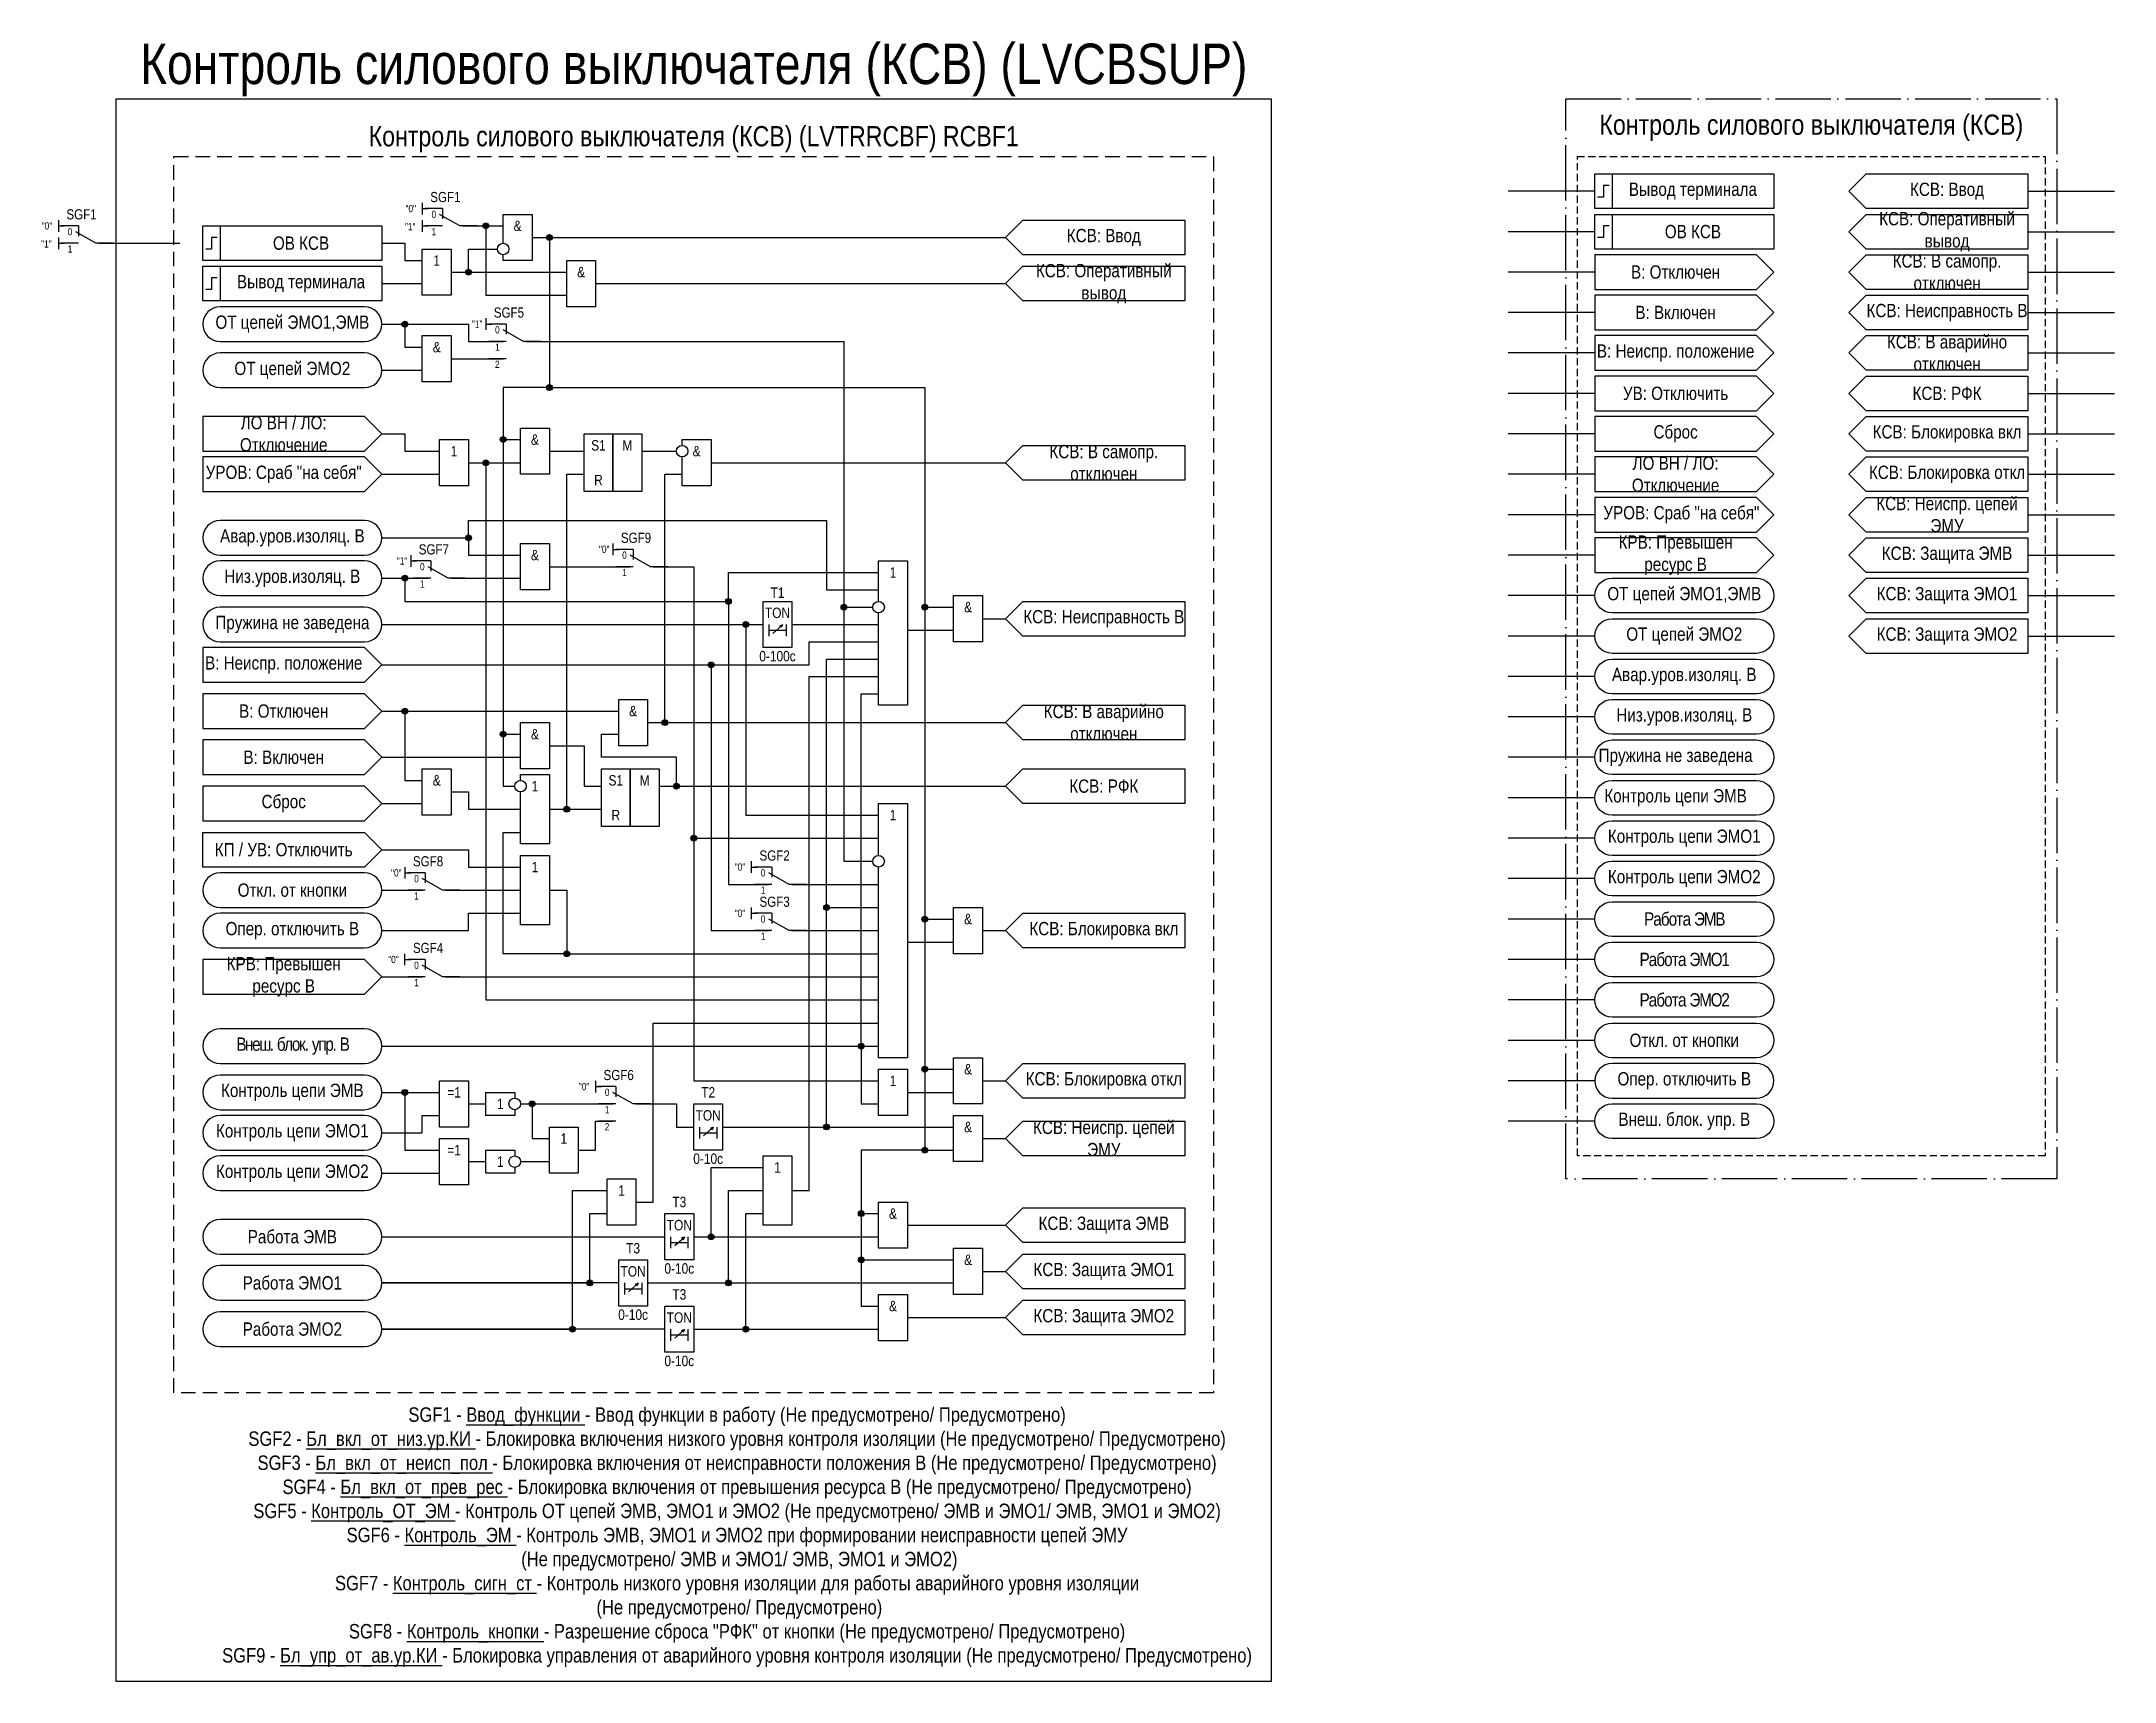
# Model space of a CAD drawing. Header units: millimetres. Extents: x -1334 to 346, y 0 to 284.
# Drawn here: x -818.9 to -460, y 0 to 283.9 of the extents above; entities that cross this region are included whole.
import ezdxf
from ezdxf.enums import TextEntityAlignment as Align

# ---------------------------------------------------------------- set-up
doc = ezdxf.new("R2010")
doc.units = ezdxf.units.MM
doc.linetypes.add('ACAD_ISO04W100', pattern=[30, 24, -3, 0, -3])
doc.linetypes.add('штриховая2', pattern=[0.375, 0.25, -0.125])
doc.layers.add('TEXT', color=7, linetype='Continuous', lineweight=25)
doc.layers.add('Основная', color=7, linetype='Continuous')
doc.styles.add('2.5_Gost_RD', font='ARIALN.TTF', dxfattribs={"height": 2.5})
doc.styles.add('3.5_Gost_RD', font='ARIALN.TTF', dxfattribs={"height": 3.5})
doc.styles.add('Вывод', font='ARIALN.TTF', dxfattribs={"height": 2.5})
doc.styles.add('Компонент', font='ARIALN.TTF', dxfattribs={"height": 3.5})

msp = doc.modelspace()

# ---------------------------------------------------------------- texts
at = {"ltscale": 100, "attachment_point": 5}
for s, insert, char_height, width, style in [('{\\C3;Контроль силового выключателя (КСВ) (LVCBSUP)}', (-706, 279), 7, 200, '3.5_Gost_RD'), ('КСВ: Ввод', (-489, 258), 2.3, 28, '2.5_Gost_RD'), ('&', (-736.5, 252), 1.8, 5, '2.5_Gost_RD'), ('КСВ: Ввод', (-635, 250), 2.3, 28, '2.5_Gost_RD'), ('КСВ: Оперативный вывод', (-489, 251), 2.3, 28, '2.5_Gost_RD'), ('1', (-750.5, 246), 1.8, 5, '2.5_Gost_RD'), ('&', (-725.5, 244), 1.8, 5, '2.5_Gost_RD'), ('КСВ: Оперативный вывод', (-635, 242), 2.3, 28, '2.5_Gost_RD'), ('КСВ: В самопр. отключен', (-489, 244), 2.3, 28, '2.5_Gost_RD'), ('КСВ: Неисправность В', (-489, 237), 2.3, 28, '2.5_Gost_RD'), ('ОТ цепей ЭМО1,ЭМВ', (-775.5, 235), 2.3, 31, '2.5_Gost_RD'), ('КСВ: В аварийно отключен', (-489, 230), 2.3, 28, '2.5_Gost_RD'), ('ОТ цепей ЭМО2', (-775.5, 227), 2.3, 31, '2.5_Gost_RD'), ('КСВ: РФК', (-489, 223), 2.3, 28, '2.5_Gost_RD'), ('ЛО ВН / ЛО: Отключение', (-777, 216), 2.3, 28, '2.5_Gost_RD'), ('&', (-733.5, 215), 1.8, 5, '2.5_Gost_RD'), ('КСВ: Блокировка вкл', (-489, 216), 2.3, 28, '2.5_Gost_RD'), ('1', (-747.5, 213), 1.8, 5, '2.5_Gost_RD'), ('S1', (-722.5, 214), 1.8, 5, '2.5_Gost_RD'), ('М', (-717.5, 214), 1.8, 5, '2.5_Gost_RD'), ('&', (-705.5, 213), 1.8, 5, '2.5_Gost_RD'), ('КСВ: В самопр. отключен', (-635, 211), 2.3, 28, '2.5_Gost_RD'), ('ЛО ВН / ЛО: Отключение', (-536, 209), 2.3, 28, '2.5_Gost_RD'), ('УРОВ: Сраб "на себя"', (-777, 209), 2.3, 28, '2.5_Gost_RD'), ('R', (-722.5, 208), 1.8, 5, '2.5_Gost_RD'), ('КСВ: Блокировка откл', (-489, 209), 2.3, 28, '2.5_Gost_RD'), ('КСВ: Неиспр. цепей ЭМУ', (-489, 202), 2.3, 28, '2.5_Gost_RD'), ('УРОВ: Сраб "на себя"', (-535, 202), 2.3, 28, '2.5_Gost_RD'), ('&', (-733.5, 195), 1.8, 5, '2.5_Gost_RD'), ('КСВ: Защита ЭМВ', (-489, 195), 2.3, 28, '2.5_Gost_RD'), ('1', (-671.5, 192), 1.8, 5, '2.5_Gost_RD'), ('T1', (-691.5, 188.5), 1.8, 5, '2.5_Gost_RD'), ('&', (-658.5, 186), 1.8, 5, '2.5_Gost_RD'), ('КСВ: Защита ЭМО1', (-489, 188), 2.3, 28, '2.5_Gost_RD'), ('TON', (-691.5, 185), 1.8, 5, '2.5_Gost_RD'), ('КСВ: Неисправность В', (-635, 184), 2.3, 28, '2.5_Gost_RD'), ('\\pt16.1;КСВ: Защита ЭМО2', (-489, 181), 2.3, 28, '2.5_Gost_RD'), ('В: Неиспр. положение', (-777, 176), 2.3, 28, '2.5_Gost_RD'), ('0-100с', (-691.5, 177.5), 1.8, 5, '2.5_Gost_RD'), ('В: Отключен', (-777, 168), 2.3, 28, '2.5_Gost_RD'), ('&', (-716.5, 168), 1.8, 5, '2.5_Gost_RD'), ('КСВ: В аварийно отключен', (-635, 166), 2.3, 28, '2.5_Gost_RD'), ('&', (-733.5, 164), 1.8, 5, '2.5_Gost_RD'), ('В: Включен', (-777, 160), 2.3, 28, '2.5_Gost_RD'), ('&', (-750.5, 156), 1.8, 5, '2.5_Gost_RD'), ('1', (-733.5, 155), 1.8, 5, '2.5_Gost_RD'), ('S1', (-719.5, 156), 1.8, 5, '2.5_Gost_RD'), ('М', (-714.5, 156), 1.8, 5, '2.5_Gost_RD'), ('КСВ: РФК', (-635, 155), 2.3, 28, '2.5_Gost_RD'), ('R', (-719.5, 150), 1.8, 5, '2.5_Gost_RD'), ('1', (-671.5, 150), 1.8, 5, '2.5_Gost_RD'), ('КП / УВ: Отключить', (-777, 144), 2.3, 28, '2.5_Gost_RD'), ('1', (-733.5, 141), 1.8, 5, '2.5_Gost_RD'), ('Откл. от кнопки', (-775.5, 137), 2.3, 31, '2.5_Gost_RD'), ('&', (-658.5, 132), 1.8, 5, '2.5_Gost_RD'), ('Опер. отключить В', (-775.5, 130), 2.3, 31, '2.5_Gost_RD'), ('КСВ: Блокировка вкл', (-635, 130), 2.3, 28, '2.5_Gost_RD'), ('{\\T0.85;Внеш. блок. упр. В}', (-775.5, 110), 2.3, 31, '2.5_Gost_RD'), ('1', (-671.5, 104), 1.8, 5, '2.5_Gost_RD'), ('&', (-658.5, 106), 1.8, 5, '2.5_Gost_RD'), ('КСВ: Блокировка откл', (-635, 104), 2.3, 28, '2.5_Gost_RD'), ('Опер. отключить В', (-534.5, 104), 2.3, 31, '2.5_Gost_RD'), ('=1', (-747.5, 102), 1.8, 5, '2.5_Gost_RD'), ('1', (-739.5, 100), 1.8, 5, '2.5_Gost_RD'), ('T2', (-703.5, 102), 1.8, 5, '2.5_Gost_RD'), ('TON', (-703.5, 98), 1.8, 5, '2.5_Gost_RD'), ('&', (-658.5, 96), 1.8, 5, '2.5_Gost_RD'), ('КСВ: Неиспр. цепей ЭМУ', (-635, 94), 2.3, 28, '2.5_Gost_RD'), ('Внеш. блок. упр. В', (-534.5, 97), 2.3, 31, '2.5_Gost_RD'), ('1', (-728.5, 94), 1.8, 5, '2.5_Gost_RD'), ('=1', (-747.5, 92), 1.8, 5, '2.5_Gost_RD'), ('1', (-739.5, 90), 1.8, 5, '2.5_Gost_RD'), ('0-10с', (-703.5, 90.5), 1.8, 5, '2.5_Gost_RD'), ('1', (-691.5, 89), 1.8, 5, '2.5_Gost_RD'), ('1', (-718.5, 85), 1.8, 5, '2.5_Gost_RD'), ('T3', (-708.5, 83), 1.8, 5, '2.5_Gost_RD'), ('TON', (-708.5, 79), 1.8, 5, '2.5_Gost_RD'), ('&', (-671.5, 81), 1.8, 5, '2.5_Gost_RD'), ('КСВ: Защита ЭМВ', (-635, 79), 2.3, 28, '2.5_Gost_RD'), ('T3', (-716.5, 75), 1.8, 5, '2.5_Gost_RD'), ('TON', (-716.5, 71), 1.8, 5, '2.5_Gost_RD'), ('0-10с', (-708.5, 71.5), 1.8, 5, '2.5_Gost_RD'), ('&', (-658.5, 73), 1.8, 5, '2.5_Gost_RD'), ('КСВ: Защита ЭМО1', (-635, 71), 2.3, 28, '2.5_Gost_RD'), ('T3', (-708.5, 67), 1.8, 5, '2.5_Gost_RD'), ('&', (-671.5, 65), 1.8, 5, '2.5_Gost_RD'), ('0-10с', (-716.5, 63.5), 1.8, 5, '2.5_Gost_RD'), ('TON', (-708.5, 63), 1.8, 5, '2.5_Gost_RD'), ('КСВ: Защита ЭМО2', (-635, 63), 2.3, 28, '2.5_Gost_RD'), ('0-10с', (-708.5, 55.5), 1.8, 5, '2.5_Gost_RD')]:
    msp.add_mtext(s, dxfattribs=dict(at, insert=insert, char_height=char_height, width=width, style=style))
at = {"color": 30, "ltscale": 100, "attachment_point": 5, "style": '3.5_Gost_RD'}
for s, insert, char_height, width in [('Контроль силового выключателя (КСВ) (LVTRRCBF) {\\C6;RCBF1}', (-706, 267), 3.5, 180), ('SGF1 - {\\LВвод_функции} - Ввод функции в работу (Не предусмотрено/ Предусмотрено)\\PSGF2 - {\\LБл_вкл_от_низ.ур.КИ} - Блокировка включения низкого уровня контроля изоляции^I(Не предусмотрено/ Предусмотрено)\\PSGF3 - {\\LБл_вкл_от_неисп_пол} - Блокировка включения от неисправности положения В (Не предусмотрено/ Предусмотрено)\\PSGF4 - {\\LБл_вкл_от_прев_рес} - Блокировка включения от превышения ресурса В (Не предусмотрено/ Предусмотрено)\\PSGF5 - {\\LКонтроль_ОТ_ЭМ} - Контроль ОТ цепей ЭМВ, ЭМО1 и ЭМО2 (Не предусмотрено/ ЭМВ и ЭМО1/ ЭМВ, ЭМО1 и ЭМО2)\\PSGF6 - {\\LКонтроль_ЭМ} - Контроль ЭМВ, ЭМО1 и ЭМО2 при формировании^Iнеисправности цепей ЭМУ \\P^I(Не предусмотрено/ ЭМВ и ЭМО1/ ЭМВ, ЭМО1 и ЭМО2)\\PSGF7 - {\\LКонтроль_сигн_ст} - Контроль низкого уровня изоляции для работы аварийного уровня изоляции \\P^I(Не предусмотрено/ Предусмотрено)\\PSGF8 - {\\LКонтроль_кнопки} - Разрешение сброса "РФК" от кнопки (Не предусмотрено/ Предусмотрено)\\PSGF9 - {\\LБл_упр_от_ав.ур.КИ} - Блокировка управления от аварийного уровня контроля изоляции^I(Не предусмотрено/ Предусмотрено)', (-698.5, 25), 2.5, 185)]:
    msp.add_mtext(s, dxfattribs=dict(at, insert=insert, char_height=char_height, width=width))
at = {"color": 30, "ltscale": 100, "true_color": 0xef8637, "insert": (-512.5, 269), "char_height": 3.5, "width": 85, "attachment_point": 5, "style": '3.5_Gost_RD'}
msp.add_mtext('Контроль силового выключателя (КСВ)', dxfattribs=at)
at = {"ltscale": 100, "char_height": 1.25, "attachment_point": 1, "style": '3.5_Gost_RD'}
for s, insert in [('"1"', (-756, 252.5)), ('2', (-740.41, 228.66)), ('2', (-721.41, 96.66))]:
    msp.add_mtext_dynamic_manual_height_columns(s, width=2, gutter_width=17.5, heights=[0], dxfattribs=dict(at, insert=insert))
at = {"color": 0, "ltscale": 100, "char_height": 2.3, "width": 28, "attachment_point": 5, "style": '2.5_Gost_RD'}
for insert in [(-533, 251), (-774, 249)]:
    msp.add_mtext('{\\C256;ОВ КСВ}', dxfattribs=dict(at, insert=insert))
at = {"color": 6, "ltscale": 100, "insert": (-819, 249.5), "char_height": 1.25, "attachment_point": 1, "style": '3.5_Gost_RD'}
msp.add_mtext_dynamic_manual_height_columns('"1"', width=2, gutter_width=17.5, heights=[0], dxfattribs=at)
at = {"color": 6, "ltscale": 100, "insert": (-750.5, 231), "char_height": 1.8, "width": 5, "attachment_point": 5, "style": '2.5_Gost_RD'}
msp.add_mtext('&', dxfattribs=at)
at = {"layer": 'TEXT', "color": 0, "ltscale": 100, "char_height": 2.3, "attachment_point": 5, "style": '2.5_Gost_RD'}
for s, insert, width in [('{\\C256;Вывод терминала}', (-533, 258), 28), ('{\\C256;Вывод терминала}', (-774, 242), 28), ('{\\C256;Авар.уров.изоляц. В}', (-775.5, 198), 31), ('{\\C256;Низ.уров.изоляц. В}', (-775.5, 191), 31), ('{\\C256;Пружина не заведена}', (-775.5, 183), 31), ('{\\C256;Сброс}', (-777, 152), 28), ('{\\C256;Контроль цепи ЭМО1}', (-534.5, 146), 31), ('{\\C256;Контроль цепи ЭМВ}', (-775.5, 102), 31), ('{\\C256;Контроль цепи ЭМО1}', (-775.5, 95), 31), ('{\\C256;Контроль цепи ЭМО2}', (-775.5, 88), 31), ('{\\C256;Работа ЭМО1}', (-775.5, 69), 31), ('{\\C256;Работа ЭМО2}', (-775.5, 61), 31)]:
    msp.add_mtext(s, dxfattribs=dict(at, insert=insert, width=width))
at = {"layer": 'TEXT', "ltscale": 100, "char_height": 2.3, "attachment_point": 5, "style": '2.5_Gost_RD'}
for s, insert, width in [('В: Отключен', (-536, 244), 28), ('В: Включен', (-536, 237), 28), ('В: Неиспр. положение', (-536, 230), 28), ('УВ: Отключить', (-536, 223), 28), ('Сброс', (-536, 216), 28), ('КРВ: Превышен ресурс В', (-536, 195), 28), ('ОТ цепей ЭМО1,ЭМВ', (-534.5, 188), 31), ('ОТ цепей ЭМО2', (-534.5, 181), 31), ('Авар.уров.изоляц. В', (-534.5, 174), 31), ('Низ.уров.изоляц. В', (-534.5, 167), 31), ('Пружина не заведена', (-536, 160), 28), ('Контроль цепи ЭМВ', (-536, 153), 28), ('Контроль цепи ЭМО2', (-534.5, 139), 31), ('{\\T0.9;Работа ЭМВ}', (-534.5, 132), 31), ('{\\T0.9;Работа ЭМО1}', (-534.5, 125), 31), ('КРВ: Превышен ресурс В', (-777, 122), 28), ('{\\T0.9;Работа ЭМО2}', (-534.5, 118), 31), ('Откл. от кнопки', (-534.5, 111), 31), ('Работа ЭМВ', (-775.5, 77), 31)]:
    msp.add_mtext(s, dxfattribs=dict(at, insert=insert, width=width))

# ---------------------------------------------------------------- blocks, each defined once
blk = doc.blocks.new('Точка')
at = {"ltscale": 100}
h = blk.add_hatch(color=256, dxfattribs=at)
h.dxf.hatch_style = 1
edge = h.paths.add_edge_path()
edge.add_arc((0, 0), 0.5, 0, 360)
blk.add_circle((0, 0), 0.5, dxfattribs=at)
blk = doc.blocks.new('*U78')
at = {"layer": 'Основная', "color": 0}
blk.add_line((0, 0), (7, 4), dxfattribs=at)
at = {"layer": 'Основная', "ltscale": 0.35}
blk.add_line((6, 6), (6, 2.5), dxfattribs=at)
blk = doc.blocks.new('*U80')
at = {"layer": 'Основная', "color": 0}
for p, q in [((-3, 6), (-9, 6)), ((-3, 0), (-9, 0)), ((9, 0), (3, 0))]:
    blk.add_line(p, q, dxfattribs=at)
at = {"layer": 'Основная', "ltscale": 0.25, "xscale": -1}
blk.add_blockref('*U78', (3, 0), dxfattribs=at)
at = {"layer": 'Основная'}
for tag, height, style, p in [('В1', 2.5, 'Вывод', (-14, 6)), ('ОУ', 3.5, 'Компонент', (-2, 10)), ('В2', 2.5, 'Вывод', (-6, 4)), ('В3', 2.5, 'Вывод', (-6, -2))]:
    blk.add_attdef(tag, text='', height=height, dxfattribs=dict(at, style=style)).set_placement(p, align=Align.MIDDLE_CENTER)
blk = doc.blocks.new('*U89')
at = {"layer": 'Основная', "color": 0}
for p, q in [((-3, 6), (-9, 6)), ((-3, 0), (-9, 0)), ((9, 0), (3, 0))]:
    blk.add_line(p, q, dxfattribs=at)
at = {"layer": 'Основная', "ltscale": 0.25, "xscale": -1}
blk.add_blockref('*U78', (3, 0), dxfattribs=at)
at = {"layer": 'Основная'}
for tag, height, style, p in [('В1', 2.5, 'Вывод', (-13, 6)), ('ОУ', 3.5, 'Компонент', (-2, 10)), ('В2', 2.5, 'Вывод', (-6, 4)), ('В3', 2.5, 'Вывод', (-6, -2))]:
    blk.add_attdef(tag, text='', height=height, dxfattribs=dict(at, style=style)).set_placement(p, align=Align.MIDDLE_CENTER)

# ---------------------------------------------------------------- linework, layer by layer
at = {"ltscale": 100}
for p, q in [((-503, 261), (-475, 261)), ((-753, 256), (-753, 254)), ((-753, 255), (-752, 255)), ((-550, 258), (-565, 258)), ((-475, 255), (-503, 255)), ((-475, 258), (-460, 258)), ((-753, 253), (-753, 251)), ((-753, 252), (-752, 252)), ((-503, 254), (-475, 254)), ((-550, 251), (-565, 251)), ((-475, 251), (-460, 251)), ((-503, 247), (-475, 247)), ((-550, 244), (-565, 244)), ((-475, 241), (-503, 241)), ((-475, 244), (-460, 244)), ((-550, 237), (-565, 237)), ((-503, 240), (-475, 240)), ((-475, 237), (-460, 237)), ((-742, 236), (-742, 234)), ((-742, 235), (-741, 235)), ((-475, 234), (-503, 234)), ((-550, 230), (-565, 230)), ((-475, 230), (-460, 230)), ((-738.5, 229), (-741.5, 229)), ((-475, 227), (-503, 227)), ((-550, 223), (-565, 223)), ((-475, 223), (-460, 223)), ((-475, 220), (-503, 220)), ((-550, 216), (-565, 216)), ((-475, 216), (-460, 216)), ((-475, 213), (-503, 213)), ((-550, 209), (-565, 209)), ((-475, 209), (-460, 209)), ((-475, 206), (-503, 206)), ((-550, 202), (-565, 202)), ((-475, 202), (-460, 202)), ((-475, 199), (-503, 199)), ((-755, 195), (-755, 193)), ((-755, 194), (-754, 194)), ((-720, 197), (-720, 195)), ((-720, 196), (-719, 196)), ((-550, 195), (-565, 195)), ((-475, 195), (-460, 195)), ((-475, 192), (-503, 192)), ((-550, 188), (-565, 188)), ((-475, 188), (-460, 188)), ((-475, 185), (-503, 185)), ((-692.3, 181.46), (-690.63, 182.95)), ((-690.63, 182.95), (-691.15, 182.73)), ((-690.63, 182.95), (-690.89, 182.48)), ((-689, 183), (-689, 183)), ((-550, 181), (-565, 181)), ((-475, 181), (-460, 181)), ((-475, 178), (-503, 178)), ((-550, 174), (-565, 174)), ((-550, 167), (-565, 167)), ((-550, 160), (-565, 160)), ((-550, 153), (-565, 153)), ((-550, 146), (-565, 146)), ((-756, 141), (-756, 139)), ((-756, 140), (-755, 140)), ((-696, 140), (-696, 142)), ((-696, 141), (-695, 141)), ((-550, 139), (-565, 139)), ((-696, 132), (-696, 134)), ((-696, 133), (-695, 133)), ((-550, 132), (-565, 132)), ((-756, 124), (-756, 126)), ((-756, 125), (-755, 125)), ((-550, 125), (-565, 125)), ((-550, 118), (-565, 118)), ((-550, 111), (-565, 111)), ((-723, 104), (-723, 102)), ((-723, 103), (-722, 103)), ((-550, 104), (-565, 104)), ((-719.5, 97), (-722.5, 97)), ((-550, 97), (-565, 97)), ((-701, 96), (-701, 96)), ((-683, 96), (-683, 96)), ((-709.3, 75.46), (-707.63, 76.95)), ((-707.63, 76.95), (-708.15, 76.73)), ((-707.63, 76.95), (-707.89, 76.48)), ((-706, 77), (-706, 77)), ((-703, 77), (-703, 77)), ((-719, 69), (-760, 69)), ((-724, 69), (-724, 69)), ((-717.3, 67.46), (-715.63, 68.95)), ((-715.63, 68.95), (-716.15, 68.73)), ((-715.63, 68.95), (-715.89, 68.48)), ((-714, 69), (-714, 69)), ((-700, 69), (-700, 69)), ((-711, 61), (-760, 61)), ((-727, 61), (-727, 61)), ((-709.3, 59.46), (-707.63, 60.95)), ((-707.63, 60.95), (-708.15, 60.73)), ((-707.63, 60.95), (-707.89, 60.48)), ((-706, 61), (-706, 61)), ((-697, 61), (-697, 61))]:
    msp.add_line(p, q, dxfattribs=at)
at = {"color": 6, "ltscale": 100}
for p, q in [((-816, 253), (-816, 251)), ((-816, 252), (-815, 252)), ((-816, 250), (-816, 248)), ((-816, 249), (-815, 249))]:
    msp.add_line(p, q, dxfattribs=at)
at = {"color": 7, "ltscale": 100}
for p, q in [((-704.3, 94.46), (-702.63, 95.95)), ((-702.63, 95.95), (-703.15, 95.73)), ((-702.63, 95.95), (-702.89, 95.48))]:
    msp.add_line(p, q, dxfattribs=at)
at = {"color": 2, "ltscale": 100}
msp.add_lwpolyline([(-806, 274), (-606, 274), (-606, 0), (-806, 0)], close=True, dxfattribs=at)
at = {"color": 251, "linetype": 'ACAD_ISO04W100', "lineweight": 30, "ltscale": 0.4, "true_color": 0x58595b}
msp.add_lwpolyline([(-555, 274), (-470, 274), (-470, 87), (-555, 87)], close=True, dxfattribs=at)
at = {"linetype": 'штриховая2', "ltscale": 10}
msp.add_lwpolyline([(-616, 50), (-796, 50), (-796, 264), (-616, 264)], close=True, dxfattribs=at)
at = {"linetype": 'штриховая2', "ltscale": 5}
msp.add_lwpolyline([(-553, 264), (-472, 264), (-472, 91), (-553, 91)], close=True, dxfattribs=at)
at = {"ltscale": 100}
for points in [[(-550, 261), (-519, 261), (-519, 255), (-550, 255)], [(-550, 261), (-547, 261), (-547, 255), (-550, 255)], [(-791, 252), (-760, 252), (-760, 246), (-791, 246)], [(-791, 252), (-788, 252), (-788, 246), (-791, 246)], [(-550, 254), (-547, 254), (-547, 248), (-550, 248)], [(-550, 254), (-519, 254), (-519, 248), (-550, 248)], [(-753, 248), (-748, 248), (-748, 240), (-753, 240)], [(-791, 245), (-788, 245), (-788, 239), (-791, 239)], [(-791, 245), (-760, 245), (-760, 239), (-791, 239)], [(-728, 246), (-723, 246), (-723, 238), (-728, 238)], [(-791, 219), (-791, 213), (-763, 213), (-760, 216), (-763, 219)], [(-736, 217), (-731, 217), (-731, 209), (-736, 209)], [(-725, 216), (-720, 216), (-720, 206), (-725, 206)], [(-720, 216), (-715, 216), (-715, 206), (-720, 206)], [(-791, 212), (-791, 206), (-763, 206), (-760, 209), (-763, 212)], [(-750, 215), (-745, 215), (-745, 207), (-750, 207)], [(-736, 197), (-731, 197), (-731, 189), (-736, 189)], [(-694, 187), (-689, 187), (-689, 179), (-694, 179)], [(-661, 188), (-656, 188), (-656, 180), (-661, 180)], [(-791, 179), (-791, 173), (-763, 173), (-760, 176), (-763, 179)], [(-791, 171), (-791, 165), (-763, 165), (-760, 168), (-763, 171)], [(-719, 170), (-714, 170), (-714, 162), (-719, 162)], [(-736, 166), (-731, 166), (-731, 158), (-736, 158)], [(-791, 163), (-791, 157), (-763, 157), (-760, 160), (-763, 163)], [(-753, 158), (-748, 158), (-748, 150), (-753, 150)], [(-722, 158), (-717, 158), (-717, 148), (-722, 148)], [(-717, 158), (-712, 158), (-712, 148), (-717, 148)], [(-791, 155), (-791, 149), (-763, 149), (-760, 152), (-763, 155)], [(-791, 147), (-763, 147), (-760, 144), (-763, 141), (-791, 141)], [(-736, 143), (-731, 143), (-731, 131), (-736, 131)], [(-661, 134), (-656, 134), (-656, 126), (-661, 126)], [(-791, 125), (-791, 119), (-763, 119), (-760, 122), (-763, 125)], [(-661, 108), (-656, 108), (-656, 100), (-661, 100)], [(-674, 106), (-669, 106), (-669, 98), (-674, 98)], [(-750, 104), (-745, 104), (-745, 96), (-750, 96)], [(-706, 100), (-701, 100), (-701, 92), (-706, 92)], [(-661, 98), (-656, 98), (-656, 90), (-661, 90)], [(-750, 94), (-745, 94), (-745, 86), (-750, 86)], [(-731, 96), (-726, 96), (-726, 88), (-731, 88)], [(-694, 91), (-689, 91), (-689, 79), (-694, 79)], [(-721, 87), (-716, 87), (-716, 79), (-721, 79)], [(-674, 83), (-669, 83), (-669, 75), (-674, 75)], [(-711, 81), (-706, 81), (-706, 73), (-711, 73)], [(-719, 73), (-714, 73), (-714, 65), (-719, 65)], [(-661, 75), (-656, 75), (-656, 67), (-661, 67)], [(-711, 65), (-706, 65), (-706, 57), (-711, 57)], [(-674, 67), (-669, 67), (-669, 59), (-674, 59)]]:
    msp.add_lwpolyline(points, close=True, dxfattribs=at)
at = {"lineweight": 30, "ltscale": 100}
for points in [[(-547.5, 259), (-548.5, 259), (-548.5, 257), (-549.5, 257)], [(-547.5, 252), (-548.5, 252), (-548.5, 250), (-549.5, 250)], [(-788.5, 250), (-789.5, 250), (-789.5, 248), (-790.5, 248)], [(-788.5, 243), (-789.5, 243), (-789.5, 241), (-790.5, 241)]]:
    msp.add_lwpolyline(points, dxfattribs=at)
at = {"ltscale": 100}
for points in [[(-506, 258), (-503, 261), (-475, 261), (-475, 255), (-503, 255), (-506, 258)], [(-746, 252), (-739, 252)], [(-746, 252), (-742, 252), (-742, 240), (-728, 240)], [(-739, 249), (-739, 254), (-734, 254), (-734, 246), (-739, 246), (-739, 247)], [(-652, 250), (-649, 253), (-621, 253), (-621, 247), (-649, 247), (-652, 250)], [(-506, 251), (-503, 254), (-475, 254), (-475, 248), (-503, 248), (-506, 251)], [(-760, 249), (-756, 249), (-756, 246), (-753, 246)], [(-748, 244), (-745, 244), (-745, 248), (-740, 248)], [(-734, 250), (-731, 250), (-731, 224), (-739, 224), (-739, 215), (-736, 215)], [(-734, 250), (-731, 250), (-731, 224), (-739, 224), (-739, 164), (-736, 164)], [(-734, 250), (-731, 250), (-731, 224), (-739, 224), (-739, 155), (-737, 155)], [(-734, 250), (-652, 250)], [(-734, 250), (-731, 250), (-731, 224), (-666, 224), (-666, 186), (-661, 186)], [(-734, 250), (-731, 250), (-731, 224), (-666, 224), (-666, 132), (-661, 132)], [(-734, 250), (-731, 250), (-731, 224), (-666, 224), (-666, 106), (-661, 106)], [(-734, 250), (-731, 250), (-731, 224), (-666, 224), (-666, 92), (-661, 92)], [(-734, 250), (-731, 250), (-731, 224), (-666, 224), (-666, 92), (-677, 92), (-677, 81), (-674, 81)], [(-734, 250), (-731, 250), (-731, 224), (-666, 224), (-666, 92), (-677, 92), (-677, 65), (-674, 65)], [(-734, 250), (-731, 250), (-731, 224), (-666, 224), (-666, 92), (-677, 92), (-677, 73), (-661, 73)], [(-652, 242), (-649, 245), (-621, 245), (-621, 239), (-649, 239), (-652, 242)], [(-506, 244), (-503, 247), (-475, 247), (-475, 241), (-503, 241), (-506, 244)], [(-760, 242), (-753, 242)], [(-748, 244), (-728, 244)], [(-723, 242), (-652, 242)], [(-506, 237), (-503, 240), (-475, 240), (-475, 234), (-503, 234), (-506, 237)], [(-760, 235), (-756, 235), (-756, 231), (-753, 231)], [(-760, 235), (-745, 235), (-745, 232), (-739, 232)], [(-735, 232), (-680, 232), (-680, 186), (-675, 186)], [(-735, 232), (-680, 232), (-680, 142), (-675, 142)], [(-506, 230), (-503, 233), (-475, 233), (-475, 227), (-503, 227), (-506, 230)], [(-760, 227), (-753, 227)], [(-748, 229), (-739, 229)], [(-506, 223), (-503, 226), (-475, 226), (-475, 220), (-503, 220), (-506, 223)], [(-506, 216), (-503, 219), (-475, 219), (-475, 213), (-503, 213), (-506, 216)], [(-760, 216), (-756, 216), (-756, 213), (-750, 213)], [(-731, 213), (-725, 213)], [(-715, 213), (-709, 213)], [(-708, 214), (-708, 215), (-703, 215), (-703, 207), (-708, 207), (-708, 212)], [(-621, 208), (-649, 208), (-652, 211), (-649, 214), (-621, 214), (-621, 208), (-649, 208), (-652, 211), (-649, 214), (-621, 214)], [(-506, 209), (-503, 212), (-475, 212), (-475, 206), (-503, 206), (-506, 209)], [(-760, 209), (-750, 209)], [(-745, 211), (-736, 211)], [(-745, 211), (-742, 211), (-742, 118), (-674, 118)], [(-731, 151), (-728, 151), (-728, 209), (-725, 209)], [(-714, 166), (-711, 166), (-711, 209), (-708, 209)], [(-703, 211), (-652, 211)], [(-506, 202), (-503, 205), (-475, 205), (-475, 199), (-503, 199), (-506, 202)], [(-760, 198), (-745, 198), (-745, 195), (-736, 195)], [(-506, 195), (-503, 198), (-475, 198), (-475, 192), (-503, 192), (-506, 195)], [(-674, 187), (-674, 194), (-669, 194), (-669, 169), (-674, 169), (-674, 185)], [(-760, 191), (-756, 191), (-756, 187), (-700, 187), (-700, 192), (-674, 192)], [(-760, 191), (-752, 191)], [(-760, 191), (-756, 191), (-756, 187), (-700, 187), (-700, 138), (-693, 138)], [(-748, 191), (-736, 191)], [(-713, 193), (-706, 193), (-706, 146), (-674, 146)], [(-713, 193), (-706, 193), (-706, 104), (-674, 104)], [(-506, 188), (-503, 191), (-475, 191), (-475, 185), (-503, 185), (-506, 188)], [(-621, 181), (-649, 181), (-652, 184), (-649, 187), (-621, 187), (-621, 181), (-649, 181), (-652, 184), (-649, 187), (-621, 187)], [(-656, 184), (-652, 184)], [(-506, 181), (-503, 184), (-475, 184), (-475, 178), (-503, 178), (-506, 181)], [(-760, 183), (-694, 183)], [(-760, 183), (-697, 183), (-697, 150), (-674, 150)], [(-760, 176), (-686, 176), (-686, 180), (-674, 180)], [(-693, 183), (-693, 181)], [(-693, 182), (-690, 182)], [(-690, 183), (-690, 181)], [(-689, 183), (-674, 183)], [(-669, 182), (-661, 182)], [(-760, 176), (-703, 176), (-703, 130), (-693, 130)], [(-701, 96), (-683, 96), (-683, 177), (-674, 177)], [(-689, 85), (-686, 85), (-686, 174), (-674, 174)], [(-621, 163), (-649, 163), (-652, 166), (-649, 169), (-621, 169), (-621, 163), (-649, 163), (-652, 166), (-649, 169), (-621, 169)], [(-760, 168), (-756, 168), (-756, 156), (-753, 156)], [(-760, 168), (-719, 168)], [(-714, 166), (-652, 166)], [(-731, 162), (-725, 162), (-725, 155), (-722, 155)], [(-712, 155), (-709, 155), (-709, 160), (-722, 160), (-722, 164), (-719, 164)], [(-760, 160), (-736, 160)], [(-621, 152), (-649, 152), (-652, 155), (-649, 158), (-621, 158), (-621, 152), (-649, 152), (-652, 155), (-649, 158), (-621, 158)], [(-736, 156), (-736, 157), (-731, 157), (-731, 145), (-736, 145), (-736, 154)], [(-712, 155), (-652, 155)], [(-760, 152), (-753, 152)], [(-748, 154), (-745, 154), (-745, 151), (-736, 151)], [(-731, 151), (-722, 151)], [(-674, 143), (-674, 152), (-669, 152), (-669, 108), (-674, 108), (-674, 141)], [(-760, 144), (-745, 144), (-745, 141), (-736, 141)], [(-731, 137), (-728, 137), (-728, 126), (-739, 126), (-739, 147), (-736, 147)], [(-760, 137), (-753, 137)], [(-749, 137), (-736, 137)], [(-731, 137), (-728, 137), (-728, 126), (-674, 126)], [(-689, 138), (-674, 138)], [(-760, 130), (-745, 130), (-745, 133), (-736, 133)], [(-701, 96), (-683, 96), (-683, 134), (-674, 134)], [(-621, 127), (-649, 127), (-652, 130), (-649, 133), (-621, 133), (-621, 127), (-649, 127), (-652, 130), (-649, 133), (-621, 133)], [(-689, 130), (-674, 130)], [(-656, 130), (-652, 130)], [(-669, 128), (-661, 128)], [(-760, 122), (-753, 122)], [(-749, 122), (-674, 122)], [(-716, 83), (-713, 83), (-713, 114), (-674, 114)], [(-760, 110), (-674, 110)], [(-760, 110), (-677, 110), (-677, 100), (-674, 100)], [(-621, 101), (-649, 101), (-652, 104), (-649, 107), (-621, 107), (-621, 101), (-649, 101), (-652, 104), (-649, 107), (-621, 107)], [(-760, 102), (-750, 102)], [(-760, 102), (-756, 102), (-756, 92), (-750, 92)], [(-737, 99), (-737, 98), (-742, 98), (-742, 102), (-737, 102), (-737, 101)], [(-669, 102), (-661, 102)], [(-656, 104), (-652, 104)], [(-760, 95), (-753, 95), (-753, 98), (-750, 98)], [(-745, 100), (-742, 100)], [(-736, 100), (-720, 100)], [(-736, 100), (-734, 100), (-734, 94), (-731, 94)], [(-726, 92), (-723, 92), (-723, 97), (-720, 97)], [(-716, 100), (-709, 100), (-709, 96), (-706, 96)], [(-621, 91), (-649, 91), (-652, 94), (-649, 97), (-621, 97), (-621, 91), (-649, 91), (-652, 94), (-649, 97), (-621, 97)], [(-705, 96), (-705, 94)], [(-705, 95), (-702, 95)], [(-702, 96), (-702, 94)], [(-701, 96), (-661, 96)], [(-656, 94), (-652, 94)], [(-745, 90), (-742, 90)], [(-737, 89), (-737, 88), (-742, 88), (-742, 92), (-737, 92), (-737, 91)], [(-736, 90), (-731, 90)], [(-760, 88), (-750, 88)], [(-706, 77), (-703, 77), (-703, 89), (-694, 89)], [(-760, 61), (-727, 61), (-727, 85), (-721, 85)], [(-714, 69), (-700, 69), (-700, 85), (-694, 85)], [(-760, 69), (-724, 69), (-724, 81), (-721, 81)], [(-706, 61), (-697, 61), (-697, 81), (-694, 81)], [(-669, 79), (-652, 79)], [(-621, 76), (-649, 76), (-652, 79), (-649, 82), (-621, 82), (-621, 76), (-649, 76), (-652, 79), (-649, 82), (-621, 82)], [(-760, 77), (-711, 77)], [(-710, 77), (-710, 75)], [(-710, 76), (-707, 76)], [(-707, 77), (-707, 75)], [(-706, 77), (-674, 77)], [(-621, 68), (-649, 68), (-652, 71), (-649, 74), (-621, 74), (-621, 68), (-649, 68), (-652, 71), (-649, 74), (-621, 74)], [(-718, 69), (-718, 67)], [(-715, 69), (-715, 67)], [(-714, 69), (-661, 69)], [(-656, 71), (-652, 71)], [(-718, 68), (-715, 68)], [(-621, 60), (-649, 60), (-652, 63), (-649, 66), (-621, 66), (-621, 60), (-649, 60), (-652, 63), (-649, 66), (-621, 66)], [(-669, 63), (-652, 63)], [(-710, 61), (-710, 59)], [(-710, 60), (-707, 60)], [(-707, 61), (-707, 59)], [(-706, 61), (-674, 61)]]:
    msp.add_lwpolyline(points, dxfattribs=at)
at = {"color": 6, "ltscale": 100}
msp.add_lwpolyline([(-809, 249), (-795, 249)], dxfattribs=at)
at = {"ltscale": 100}
for points in [[(-788, 232), (-763, 232, 1), (-763, 238), (-788, 238, 1)], [(-788, 224), (-763, 224, 1), (-763, 230), (-788, 230, 1)], [(-788, 195), (-763, 195, 1), (-763, 201), (-788, 201, 1)], [(-788, 188), (-763, 188, 1), (-763, 194), (-788, 194, 1)], [(-547, 185, -1), (-547, 191), (-522, 191, -1), (-522, 185)], [(-788, 180), (-763, 180, 1), (-763, 186), (-788, 186, 1)], [(-547, 178, -1), (-547, 184), (-522, 184, -1), (-522, 178)], [(-547, 171, -1), (-547, 177), (-522, 177, -1), (-522, 171)], [(-547, 164, -1), (-547, 170), (-522, 170, -1), (-522, 164)], [(-547, 157, -1), (-547, 163), (-522, 163, -1), (-522, 157)], [(-547, 150, -1), (-547, 156), (-522, 156, -1), (-522, 150)], [(-547, 143, -1), (-547, 149), (-522, 149, -1), (-522, 143)], [(-788, 134), (-763, 134, 1), (-763, 140), (-788, 140, 1)], [(-547, 136, -1), (-547, 142), (-522, 142, -1), (-522, 136)], [(-788, 127), (-763, 127, 1), (-763, 133), (-788, 133, 1)], [(-547, 129, -1), (-547, 135), (-522, 135, -1), (-522, 129)], [(-547, 122, -1), (-547, 128), (-522, 128, -1), (-522, 122)], [(-547, 115, -1), (-547, 121), (-522, 121, -1), (-522, 115)], [(-788, 107), (-763, 107, 1), (-763, 113), (-788, 113, 1)], [(-547, 108, -1), (-547, 114), (-522, 114, -1), (-522, 108)], [(-788, 99), (-763, 99, 1), (-763, 105), (-788, 105, 1)], [(-547, 101), (-522, 101, 1), (-522, 107), (-547, 107, 1)], [(-788, 92), (-763, 92, 1), (-763, 98), (-788, 98, 1)], [(-547, 94, -1), (-547, 100), (-522, 100, -1), (-522, 94)], [(-788, 85), (-763, 85, 1), (-763, 91), (-788, 91, 1)], [(-788, 74), (-763, 74, 1), (-763, 80), (-788, 80, 1)], [(-788, 66), (-763, 66, 1), (-763, 72), (-788, 72, 1)], [(-788, 58), (-763, 58, 1), (-763, 64), (-788, 64, 1)]]:
    msp.add_lwpolyline(points, format="xyb", close=True, dxfattribs=at)
at = {"color": 6, "ltscale": 100}
msp.add_lwpolyline([(-753, 233), (-748, 233), (-748, 225), (-753, 225)], close=True, dxfattribs=at)
at = {"color": 3, "ltscale": 100}
for points in [[(-760, 198), (-745, 198), (-745, 201), (-683, 201), (-683, 189), (-674, 189)], [(-731, 193), (-717, 193)], [(-760, 110), (-677, 110), (-677, 171), (-674, 171)]]:
    msp.add_lwpolyline(points, dxfattribs=at)
for centre in [(-739, 248), (-708, 213), (-737, 100), (-737, 90)]:
    msp.add_circle(centre, 1)
at = {"ltscale": 100}
for centre in [(-674, 186), (-736, 155), (-674, 142)]:
    msp.add_circle(centre, 1, dxfattribs=at)
at = {"layer": 'TEXT', "ltscale": 100}
for points in [[(-550, 247), (-550, 241), (-522, 241), (-519, 244), (-522, 247)], [(-550, 240), (-550, 234), (-522, 234), (-519, 237), (-522, 240)], [(-550, 233), (-550, 227), (-522, 227), (-519, 230), (-522, 233)], [(-550, 226), (-550, 220), (-522, 220), (-519, 223), (-522, 226)], [(-550, 219), (-550, 213), (-522, 213), (-519, 216), (-522, 219)], [(-550, 212), (-550, 206), (-522, 206), (-519, 209), (-522, 212)], [(-550, 205), (-550, 199), (-522, 199), (-519, 202), (-522, 205)], [(-550, 198), (-550, 192), (-522, 192), (-519, 195), (-522, 198)]]:
    msp.add_lwpolyline(points, close=True, dxfattribs=at)

# ---------------------------------------------------------------- block references
at = {"ltscale": 100}
for p in [(-742, 252), (-731, 250), (-745, 244), (-756, 235), (-731, 224), (-739, 215), (-742, 211), (-745, 198), (-756, 191), (-700, 187), (-697, 183), (-680, 186), (-666, 186), (-703, 176), (-756, 168), (-711, 166), (-739, 164), (-709, 155), (-728, 151), (-706, 146), (-683, 134), (-666, 132), (-728, 126), (-677, 110), (-666, 106), (-756, 102), (-734, 100), (-683, 96), (-666, 92), (-677, 81), (-703, 77), (-677, 73), (-724, 69), (-700, 69), (-727, 61), (-697, 61)]:
    msp.add_blockref('Точка', p, dxfattribs=at)
at = {"layer": 'Основная', "color": 6, "ltscale": 0.25, "xscale": 0.5, "yscale": 0.5, "zscale": 0.5}
msp.add_blockref('*U80', (-811, 249), dxfattribs=at).add_auto_attribs({'ОУ': 'SGF1', 'В1': '"0"', 'В2': '0', 'В3': '1'})
at = {"layer": 'Основная', "ltscale": 0.25, "xscale": 0.5, "yscale": 0.5, "zscale": 0.5}
for name, p, values in [('*U80', (-748, 252), {'ОУ': 'SGF1', 'В1': '"0"', 'В2': '0', 'В3': '1'}), ('*U89', (-737, 232), {'ОУ': 'SGF5', 'В1': '"1"', 'В2': '0', 'В3': '1'}), ('*U89', (-715, 193), {'ОУ': 'SGF9', 'В1': '"0"', 'В2': '0', 'В3': '1'}), ('*U89', (-750, 191), {'ОУ': 'SGF7', 'В1': '"1"', 'В2': '0', 'В3': '1'}), ('*U80', (-691, 138), {'ОУ': 'SGF2', 'В1': '"0"', 'В2': '0', 'В3': '1'}), ('*U89', (-751, 137), {'ОУ': 'SGF8', 'В1': '"0"', 'В2': '0', 'В3': '1'}), ('*U80', (-691, 130), {'ОУ': 'SGF3', 'В1': '"0"', 'В2': '0', 'В3': '1'}), ('*U80', (-751, 122), {'ОУ': 'SGF4', 'В1': '"0"', 'В2': '0', 'В3': '1'}), ('*U80', (-718, 100), {'ОУ': 'SGF6', 'В1': '"0"', 'В2': '0', 'В3': '1'})]:
    msp.add_blockref(name, p, dxfattribs=at).add_auto_attribs(values)

msp.set_redraw_order([(e.dxf.handle, doc.entitydb.next_handle()) for e in msp.query("TEXT MTEXT ATTDEF DIMENSION ARC_DIMENSION")])  # texts and dimensions are drawn at this point

doc.saveas('drawing.dxf')
